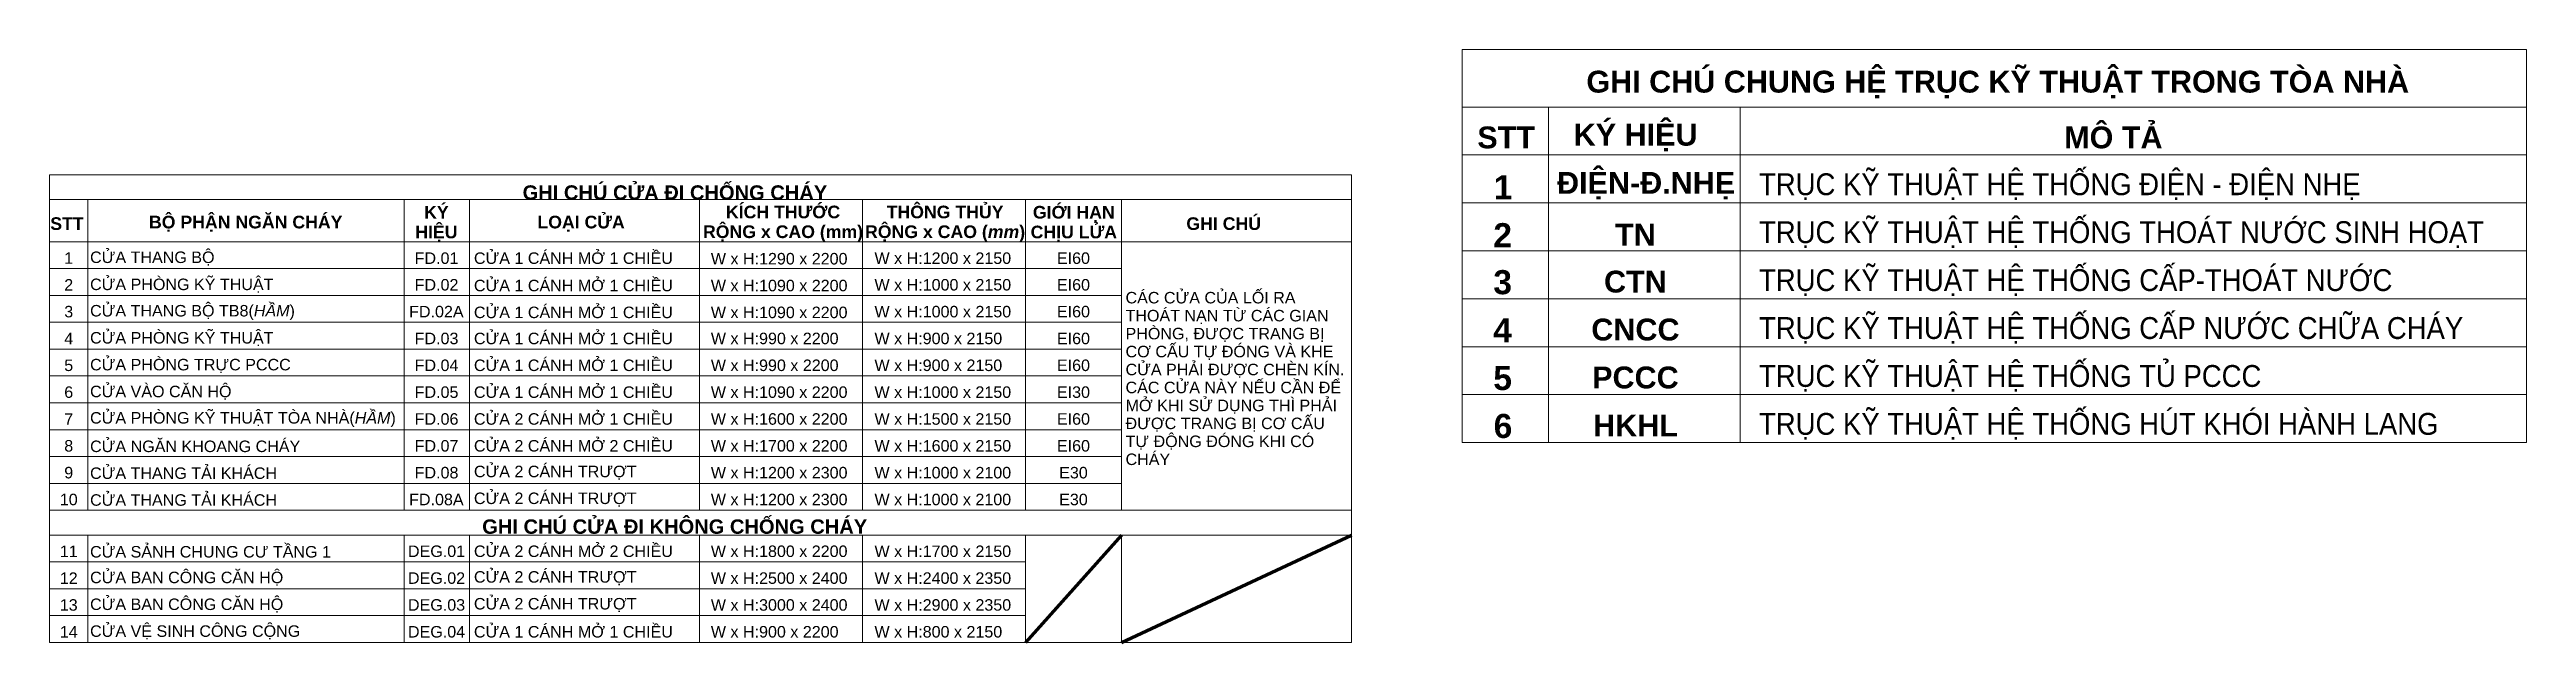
# Model space of a CAD drawing. Header units: millimetres. Extents: x 25998 to 252958, y -15958 to 83425.
# Drawn here: x 200213 to 213129, y 1924 to 5017 of the extents above; entities that cross this region are included whole.
import ezdxf

# ---------------------------------------------------------------- set-up
doc = ezdxf.new("R2010")
doc.units = ezdxf.units.MM
for name, color, linetype, lineweight in [('A-DETL-4', 90, 'Continuous', 18), ('A-DETL-THIN-1', 151, 'Continuous', 18), ('A-DETL-WIDE', 214, 'Continuous', 70), ('G-ANNO-TEXT-1', 7, 'Continuous', 9)]:
    doc.layers.add(name, color=color, linetype=linetype, lineweight=lineweight)
doc.styles.add('Arial_11', font='arial_0.ttf', dxfattribs={"height": 60})
doc.styles.add('Arial_12', font='arial_0.ttf', dxfattribs={"height": 114})
doc.styles.add('Arial_13', font='arial_0.ttf', dxfattribs={"width": 0.9, "height": 114})
doc.styles.add('Arial_7', font='arial_0.ttf', dxfattribs={"height": 75})
doc.styles.add('Arial_B_2', font='arialbd_0.ttf', dxfattribs={"height": 66})
doc.styles.add('Arial_B_5', font='arialbd_0.ttf', dxfattribs={"height": 125.4})

msp = doc.modelspace()

# ---------------------------------------------------------------- texts
at = {"layer": 'G-ANNO-TEXT-1', "line_spacing_factor": 0.936439}
for s, insert, char_height, width, attachment_point, style in [('\\pt723.9,1447.8,2171.7,2895.6,3619.5,4343.4,5067.3,5791.2,6515.1,7239,7962.9,8686.8,9410.7,10134.6,10858.5,11582.4,12306.3,13030.2,13754.1,14478,15201.9,15925.8,16649.7,17373.6,18097.5,18821.4,19545.3,20269.2,20993.1,21717,22440.9,23164.8;{\\fArial|b1|i0|c0|p34;GHI CHÚ CHUNG HỆ TRỤC KỸ THUẬT TRONG TÒA NHÀ}', (210372.3, 4834.8), 114, 5312.4, 5, 'Arial_12'), ('\\pt723.9,1447.8,2171.7,2895.6,3619.5,4343.4,5067.3,5791.2,6515.1,7239,7962.9,8686.8,9410.7,10134.6,10858.5,11582.4,12306.3,13030.2,13754.1,14478,15201.9,15925.8,16649.7,17373.6,18097.5,18821.4,19545.3,20269.2,20993.1,21717,22440.9,23164.8;{\\fArial|b1|i0|c0|p34;KÝ HIỆU}', (208483.7, 4558), 114, 709.08, 5, 'Arial_12'), ('\\pt723.9,1447.8,2171.7,2895.6,3619.5,4343.4,5067.3,5791.2,6515.1,7239,7962.9,8686.8,9410.7,10134.6,10858.5,11582.4,12306.3,13030.2,13754.1,14478,15201.9,15925.8,16649.7,17373.6,18097.5,18821.4,19545.3,20269.2,20993.1,21717,22440.9,23164.8;{\\fArial|b1|i0|c0|p34;MÔ TẢ}', (210975.1, 4558), 114, 682.29, 5, 'Arial_12'), ('\\pt723.9,1447.8,2171.7,2895.6,3619.5,4343.4,5067.3,5791.2,6515.1,7239,7962.9,8686.8,9410.7,10134.6,10858.5,11582.4,12306.3,13030.2,13754.1,14478,15201.9,15925.8,16649.7,17373.6,18097.5,18821.4,19545.3,20269.2,20993.1,21717,22440.9,23164.8;{\\fArial|b1|i0|c0|p34;STT}', (207808.8, 4558), 114, 320.089, 5, 'Arial_12'), ('\\pt723.9,1447.8,2171.7,2895.6,3619.5,4343.4,5067.3,5791.2,6515.1,7239,7962.9,8686.8,9410.7,10134.6,10858.5,11582.4,12306.3,13030.2,13754.1,14478,15201.9,15925.8,16649.7,17373.6,18097.5,18821.4,19545.3,20269.2,20993.1,21717,22440.9,23164.8;{\\fArial|b1|i0|c0|p34;ĐIỆN-Đ.NHẸ}', (208538.6, 4306.9), 114, 954.18, 5, 'Arial_12'), ('\\pt651.51,1303.02,1954.53,2606.04,3257.55,3909.06,4560.57,5212.08,5863.59,6515.1,7166.61,7818.12,8469.63,9121.14,9772.65,10424.16,11075.67,11727.18,12378.69,13030.2,13681.71,14333.22,14984.73,15636.24,16287.75,16939.26,17590.77,18242.28,18893.79,19545.3,20196.81,20848.32;TRỤC KỸ THUẬT HỆ THỐNG ĐIỆN - ĐIỆN NHẸ', (209127.5, 4301.9), 114, 3759.777, 4, 'Arial_13'), ('\\pt3,6,9,12,15,18,21,24,27,30,33,36,39,42,45,48,51,54,57,60,63,66,69,72,75,78,81,84,87,90,93,96;{\\fArial|b1|i0|c0|p34;GHI CHÚ CỬA ĐI CHỐNG CHÁY}', (203474, 4270.8), 75, 3710.7, 5, 'Arial_7'), ('\\pt723.90034,1447.79943,2171.69977,2895.60011,3619.50046,4343.39954,5067.29989,5791.20023,6515.10057,7238.99966,7962.9,8686.80034,9410.69943,10134.59977,10858.50011,11582.40046,12306.29954,13030.19989,13754.10023,14478.00057,15201.89966,15925.8,16649.70034,17373.59943,18097.49977,18821.40011,19545.30046,20269.19954,20993.09989,21717.00023,22440.90057,23164.79966;1', (207792.7, 4298.9), 125.4, 290.13, 5, 'Arial_B_5'), ('\\pt381.00018,761.9997,1142.99988,1524.00006,1905.00024,2285.99976,2666.99994,3048.00012,3429.0003,3809.99982,4191,4572.00018,4952.9997,5333.99988,5715.00006,6096.00024,6476.99976,6857.99994,7239.00012,7620.0003,8000.99982,8382,8763.00018,9143.9997,9524.99988,9906.00006,10287.00024,10667.99976,11048.99994,11430.00012,11811.0003,12191.99982;STT', (200303.6, 4108.6), 66, 242.1, 5, 'Arial_B_2'), ('\\pt381.00018,761.9997,1142.99988,1524.00006,1905.00024,2285.99976,2666.99994,3048.00012,3429.0003,3809.99982,4191,4572.00018,4952.9997,5333.99988,5715.00006,6096.00024,6476.99976,6857.99994,7239.00012,7620.0003,8000.99982,8382,8763.00018,9143.9997,9524.99988,9906.00006,10287.00024,10667.99976,11048.99994,11430.00012,11811.0003,12191.99982;BỘ PHẬN NGĂN CHÁY', (201235.8, 4108.6), 66, 1224.3, 5, 'Arial_B_2'), ('\\pt381.00018,761.9997,1142.99988,1524.00006,1905.00024,2285.99976,2666.99994,3048.00012,3429.0003,3809.99982,4191,4572.00018,4952.9997,5333.99988,5715.00006,6096.00024,6476.99976,6857.99994,7239.00012,7620.0003,8000.99982,8382,8763.00018,9143.9997,9524.99988,9906.00006,10287.00024,10667.99976,11048.99994,11430.00012,11811.0003,12191.99982;KÝ\\PHIỆU', (202230.1, 4108.4), 66, 260.1, 5, 'Arial_B_2'), ('\\pt381.00018,761.9997,1142.99988,1524.00006,1905.00024,2285.99976,2666.99994,3048.00012,3429.0003,3809.99982,4191,4572.00018,4952.9997,5333.99988,5715.00006,6096.00024,6476.99976,6857.99994,7239.00012,7620.0003,8000.99982,8382,8763.00018,9143.9997,9524.99988,9906.00006,10287.00024,10667.99976,11048.99994,11430.00012,11811.0003,12191.99982;LOẠI CỬA', (202984.6, 4108.6), 66, 611.1, 5, 'Arial_B_2'), ('\\pt381.00018,761.9997,1142.99988,1524.00006,1905.00024,2285.99976,2666.99994,3048.00012,3429.0003,3809.99982,4191,4572.00018,4952.9997,5333.99988,5715.00006,6096.00024,6476.99976,6857.99994,7239.00012,7620.0003,8000.99982,8382,8763.00018,9143.9997,9524.99988,9906.00006,10287.00024,10667.99976,11048.99994,11430.00012,11811.0003,12191.99982;KÍCH THƯỚC\\PRỘNG x CAO (mm)', (204037.8, 4108.4), 66, 821.7, 5, 'Arial_B_2'), ('\\pt381.00018,761.9997,1142.99988,1524.00006,1905.00024,2285.99976,2666.99994,3048.00012,3429.0003,3809.99982,4191,4572.00018,4952.9997,5333.99988,5715.00006,6096.00024,6476.99976,6857.99994,7239.00012,7620.0003,8000.99982,8382,8763.00018,9143.9997,9524.99988,9906.00006,10287.00024,10667.99976,11048.99994,11430.00012,11811.0003,12191.99982;THÔNG THỦY\\PRỘNG x CAO ({\\fArial|b1|i1|c0|p34;mm})', (204882.8, 4108.4), 66, 819.6, 5, 'Arial_B_2'), ('\\pt381.00018,761.9997,1142.99988,1524.00006,1905.00024,2285.99976,2666.99994,3048.00012,3429.0003,3809.99982,4191,4572.00018,4952.9997,5333.99988,5715.00006,6096.00024,6476.99976,6857.99994,7239.00012,7620.0003,8000.99982,8382,8763.00018,9143.9997,9524.99988,9906.00006,10287.00024,10667.99976,11048.99994,11430.00012,11811.0003,12191.99982;GIỚI HẠN\\PCHỊU LỬA', (205554.1, 4108.4), 66, 436.5, 5, 'Arial_B_2'), ('\\pt381.00018,761.9997,1142.99988,1524.00006,1905.00024,2285.99976,2666.99994,3048.00012,3429.0003,3809.99982,4191,4572.00018,4952.9997,5333.99988,5715.00006,6096.00024,6476.99976,6857.99994,7239.00012,7620.0003,8000.99982,8382,8763.00018,9143.9997,9524.99988,9906.00006,10287.00024,10667.99976,11048.99994,11430.00012,11811.0003,12191.99982;GHI CHÚ', (206335.7, 4108.6), 66, 424.8, 5, 'Arial_B_2'), ('\\pt651.51,1303.02,1954.53,2606.04,3257.55,3909.06,4560.57,5212.08,5863.59,6515.1,7166.61,7818.12,8469.63,9121.14,9772.65,10424.16,11075.67,11727.18,12378.69,13030.2,13681.71,14333.22,14984.73,15636.24,16287.75,16939.26,17590.77,18242.28,18893.79,19545.3,20196.81,20848.32;TRỤC KỸ THUẬT HỆ THỐNG THOÁT NƯỚC SINH HOẠT', (209127.5, 4051.9), 114, 4136.319, 4, 'Arial_13'), ('\\pt723.90034,1447.79943,2171.69977,2895.60011,3619.50046,4343.39954,5067.29989,5791.20023,6515.10057,7238.99966,7962.9,8686.80034,9410.69943,10134.59977,10858.50011,11582.40046,12306.29954,13030.19989,13754.10023,14478.00057,15201.89966,15925.8,16649.70034,17373.59943,18097.49977,18821.40011,19545.30046,20269.19954,20993.09989,21717.00023,22440.90057,23164.79966;2', (207790.5, 4048.9), 125.4, 271.32, 5, 'Arial_B_5'), ('\\pt723.9,1447.8,2171.7,2895.6,3619.5,4343.4,5067.3,5791.2,6515.1,7239,7962.9,8686.8,9410.7,10134.6,10858.5,11582.4,12306.3,13030.2,13754.1,14478,15201.9,15925.8,16649.7,17373.6,18097.5,18821.4,19545.3,20269.2,20993.1,21717,22440.9,23164.8;{\\fArial|b1|i0|c0|p34;TN}', (208483.1, 4051.9), 114, 224.523, 5, 'Arial_12'), ('\\pt381,762,1143,1524,1905,2286,2667,3048,3429,3810,4191,4572,4953,5334,5715,6096,6477,6858,7239,7620,8001,8382,8763,9144,9525,9906,10287,10668,11049,11430,11811,12192;1', (200312.8, 3929.7), 60, 200.4, 5, 'Arial_11'), ('\\pt381,762,1143,1524,1905,2286,2667,3048,3429,3810,4191,4572,4953,5334,5715,6096,6477,6858,7239,7620,8001,8382,8763,9144,9525,9906,10287,10668,11049,11430,11811,12192;CỬA THANG BỘ', (200424.2, 3927), 60, 1039.8, 4, 'Arial_11'), ('\\pt381,762,1143,1524,1905,2286,2667,3048,3429,3810,4191,4572,4953,5334,5715,6096,6477,6858,7239,7620,8001,8382,8763,9144,9525,9906,10287,10668,11049,11430,11811,12192;FD.01', (202230.9, 3928.5), 60, 339.3, 5, 'Arial_11'), ('\\pt381,762,1143,1524,1905,2286,2667,3048,3429,3810,4191,4572,4953,5334,5715,6096,6477,6858,7239,7620,8001,8382,8763,9144,9525,9906,10287,10668,11049,11430,11811,12192;CỬA 1 CÁNH MỞ 1 CHIỀU', (202425.9, 3928.5), 60, 1075.5, 4, 'Arial_11'), ('\\pt381,762,1143,1524,1905,2286,2667,3048,3429,3810,4191,4572,4953,5334,5715,6096,6477,6858,7239,7620,8001,8382,8763,9144,9525,9906,10287,10668,11049,11430,11811,12192;W x H:1290 x 2200', (203661.3, 3925.7), 60, 738.3, 4, 'Arial_11'), ('\\pt381,762,1143,1524,1905,2286,2667,3048,3429,3810,4191,4572,4953,5334,5715,6096,6477,6858,7239,7620,8001,8382,8763,9144,9525,9906,10287,10668,11049,11430,11811,12192;W x H:1200 x 2150', (204514.7, 3928.5), 60, 744.3, 4, 'Arial_11'), ('\\pt381,762,1143,1524,1905,2286,2667,3048,3429,3810,4191,4572,4953,5334,5715,6096,6477,6858,7239,7620,8001,8382,8763,9144,9525,9906,10287,10668,11049,11430,11811,12192;EI60', (205552.3, 3928.5), 60, 331.5, 5, 'Arial_11'), ('\\pt651.51,1303.02,1954.53,2606.04,3257.55,3909.06,4560.57,5212.08,5863.59,6515.1,7166.61,7818.12,8469.63,9121.14,9772.65,10424.16,11075.67,11727.18,12378.69,13030.2,13681.71,14333.22,14984.73,15636.24,16287.75,16939.26,17590.77,18242.28,18893.79,19545.3,20196.81,20848.32;TRỤC KỸ THUẬT HỆ THỐNG CẤP-THOÁT NƯỚC', (209127.5, 3801.9), 114, 3763.368, 4, 'Arial_13'), ('\\pt381,762,1143,1524,1905,2286,2667,3048,3429,3810,4191,4572,4953,5334,5715,6096,6477,6858,7239,7620,8001,8382,8763,9144,9525,9906,10287,10668,11049,11430,11811,12192;2', (200312.8, 3789.7), 60, 200.4, 5, 'Arial_11'), ('\\pt381,762,1143,1524,1905,2286,2667,3048,3429,3810,4191,4572,4953,5334,5715,6096,6477,6858,7239,7620,8001,8382,8763,9144,9525,9906,10287,10668,11049,11430,11811,12192;CỬA PHÒNG KỸ THUẬT', (200424.2, 3785.7), 60, 1035.9, 4, 'Arial_11'), ('\\pt381,762,1143,1524,1905,2286,2667,3048,3429,3810,4191,4572,4953,5334,5715,6096,6477,6858,7239,7620,8001,8382,8763,9144,9525,9906,10287,10668,11049,11430,11811,12192;FD.02', (202230.9, 3789.7), 60, 339.3, 5, 'Arial_11'), ('\\pt381,762,1143,1524,1905,2286,2667,3048,3429,3810,4191,4572,4953,5334,5715,6096,6477,6858,7239,7620,8001,8382,8763,9144,9525,9906,10287,10668,11049,11430,11811,12192;CỬA 1 CÁNH MỞ 1 CHIỀU', (202425.9, 3785.7), 60, 1071.6, 4, 'Arial_11'), ('\\pt381,762,1143,1524,1905,2286,2667,3048,3429,3810,4191,4572,4953,5334,5715,6096,6477,6858,7239,7620,8001,8382,8763,9144,9525,9906,10287,10668,11049,11430,11811,12192;W x H:1090 x 2200', (203661.3, 3785.7), 60, 742.2, 4, 'Arial_11'), ('\\pt381,762,1143,1524,1905,2286,2667,3048,3429,3810,4191,4572,4953,5334,5715,6096,6477,6858,7239,7620,8001,8382,8763,9144,9525,9906,10287,10668,11049,11430,11811,12192;W x H:1000 x 2150', (204514.7, 3789.7), 60, 740.1, 4, 'Arial_11'), ('\\pt381,762,1143,1524,1905,2286,2667,3048,3429,3810,4191,4572,4953,5334,5715,6096,6477,6858,7239,7620,8001,8382,8763,9144,9525,9906,10287,10668,11049,11430,11811,12192;EI60', (205552.3, 3789.7), 60, 331.5, 5, 'Arial_11'), ('\\pt381,762,1143,1524,1905,2286,2667,3048,3429,3810,4191,4572,4953,5334,5715,6096,6477,6858,7239,7620,8001,8382,8763,9144,9525,9906,10287,10668,11049,11430,11811,12192;CÁC CỬA CỦA LỐI RA THOÁT NẠN TỪ CÁC GIAN PHÒNG, ĐƯỢC TRANG BỊ CƠ CẤU TỰ ĐÓNG VÀ KHE CỬA PHẢI ĐƯỢC CHÈN KÍN. CÁC CỬA NÀY NẾU CẦN ĐỂ MỞ KHI SỬ DỤNG THÌ PHẢI ĐƯỢC TRANG BỊ CƠ CẤU TỰ ĐỘNG ĐÓNG KHI CÓ CHÁY', (205823.9, 3300.9), 60, 1168.8, 4, 'Arial_11'), ('\\pt723.90034,1447.79943,2171.69977,2895.60011,3619.50046,4343.39954,5067.29989,5791.20023,6515.10057,7238.99966,7962.9,8686.80034,9410.69943,10134.59977,10858.50011,11582.40046,12306.29954,13030.19989,13754.10023,14478.00057,15201.89966,15925.8,16649.70034,17373.59943,18097.49977,18821.40011,19545.30046,20269.19954,20993.09989,21717.00023,22440.90057,23164.79966;3', (207790.4, 3802.8), 125.4, 249.09, 5, 'Arial_B_5'), ('\\pt723.9,1447.8,2171.7,2895.6,3619.5,4343.4,5067.3,5791.2,6515.1,7239,7962.9,8686.8,9410.7,10134.6,10858.5,11582.4,12306.3,13030.2,13754.1,14478,15201.9,15925.8,16649.7,17373.6,18097.5,18821.4,19545.3,20269.2,20993.1,21717,22440.9,23164.8;{\\fArial|b1|i0|c0|p34;CTN}', (208482.8, 3805.8), 114, 342.541, 5, 'Arial_12'), ('\\pt381,762,1143,1524,1905,2286,2667,3048,3429,3810,4191,4572,4953,5334,5715,6096,6477,6858,7239,7620,8001,8382,8763,9144,9525,9906,10287,10668,11049,11430,11811,12192;3', (200312.8, 3649.7), 60, 200.4, 5, 'Arial_11'), ('\\pt381,762,1143,1524,1905,2286,2667,3048,3429,3810,4191,4572,4953,5334,5715,6096,6477,6858,7239,7620,8001,8382,8763,9144,9525,9906,10287,10668,11049,11430,11811,12192;CỬA THANG BỘ TB8({\\fArial|b0|i1|c0|p34;HẦM})', (200424.2, 3645.7), 60, 1633.2, 4, 'Arial_11'), ('\\pt381,762,1143,1524,1905,2286,2667,3048,3429,3810,4191,4572,4953,5334,5715,6096,6477,6858,7239,7620,8001,8382,8763,9144,9525,9906,10287,10668,11049,11430,11811,12192;FD.02A', (202230, 3649.7), 60, 339.3, 5, 'Arial_11'), ('\\pt381,762,1143,1524,1905,2286,2667,3048,3429,3810,4191,4572,4953,5334,5715,6096,6477,6858,7239,7620,8001,8382,8763,9144,9525,9906,10287,10668,11049,11430,11811,12192;CỬA 1 CÁNH MỞ 1 CHIỀU', (202425.9, 3645.7), 60, 1069.5, 4, 'Arial_11'), ('\\pt381,762,1143,1524,1905,2286,2667,3048,3429,3810,4191,4572,4953,5334,5715,6096,6477,6858,7239,7620,8001,8382,8763,9144,9525,9906,10287,10668,11049,11430,11811,12192;W x H:1090 x 2200', (203661.3, 3645.7), 60, 744.3, 4, 'Arial_11'), ('\\pt381,762,1143,1524,1905,2286,2667,3048,3429,3810,4191,4572,4953,5334,5715,6096,6477,6858,7239,7620,8001,8382,8763,9144,9525,9906,10287,10668,11049,11430,11811,12192;W x H:1000 x 2150', (204514.7, 3649.7), 60, 748.2, 4, 'Arial_11'), ('\\pt381,762,1143,1524,1905,2286,2667,3048,3429,3810,4191,4572,4953,5334,5715,6096,6477,6858,7239,7620,8001,8382,8763,9144,9525,9906,10287,10668,11049,11430,11811,12192;EI60', (205552.3, 3649.7), 60, 331.5, 5, 'Arial_11'), ('\\pt651.51,1303.02,1954.53,2606.04,3257.55,3909.06,4560.57,5212.08,5863.59,6515.1,7166.61,7818.12,8469.63,9121.14,9772.65,10424.16,11075.67,11727.18,12378.69,13030.2,13681.71,14333.22,14984.73,15636.24,16287.75,16939.26,17590.77,18242.28,18893.79,19545.3,20196.81,20848.32;TRỤC KỸ THUẬT HỆ THỐNG CẤP NƯỚC CHỮA CHÁY', (209127.5, 3551.9), 114, 3770.037, 4, 'Arial_13'), ('\\pt381,762,1143,1524,1905,2286,2667,3048,3429,3810,4191,4572,4953,5334,5715,6096,6477,6858,7239,7620,8001,8382,8763,9144,9525,9906,10287,10668,11049,11430,11811,12192;4', (200312.8, 3509.7), 60, 200.4, 5, 'Arial_11'), ('\\pt381,762,1143,1524,1905,2286,2667,3048,3429,3810,4191,4572,4953,5334,5715,6096,6477,6858,7239,7620,8001,8382,8763,9144,9525,9906,10287,10668,11049,11430,11811,12192;CỬA PHÒNG KỸ THUẬT', (200424.2, 3507), 60, 1039.8, 4, 'Arial_11'), ('\\pt381,762,1143,1524,1905,2286,2667,3048,3429,3810,4191,4572,4953,5334,5715,6096,6477,6858,7239,7620,8001,8382,8763,9144,9525,9906,10287,10668,11049,11430,11811,12192;FD.03', (202230.9, 3509.7), 60, 339.3, 5, 'Arial_11'), ('\\pt381,762,1143,1524,1905,2286,2667,3048,3429,3810,4191,4572,4953,5334,5715,6096,6477,6858,7239,7620,8001,8382,8763,9144,9525,9906,10287,10668,11049,11430,11811,12192;CỬA 1 CÁNH MỞ 1 CHIỀU', (202425.9, 3509.7), 60, 1071.6, 4, 'Arial_11'), ('\\pt381,762,1143,1524,1905,2286,2667,3048,3429,3810,4191,4572,4953,5334,5715,6096,6477,6858,7239,7620,8001,8382,8763,9144,9525,9906,10287,10668,11049,11430,11811,12192;W x H:990 x 2200', (203661.3, 3509.7), 60, 706.5, 4, 'Arial_11'), ('\\pt381,762,1143,1524,1905,2286,2667,3048,3429,3810,4191,4572,4953,5334,5715,6096,6477,6858,7239,7620,8001,8382,8763,9144,9525,9906,10287,10668,11049,11430,11811,12192;W x H:900 x 2150', (204514.7, 3509.7), 60, 748.2, 4, 'Arial_11'), ('\\pt381,762,1143,1524,1905,2286,2667,3048,3429,3810,4191,4572,4953,5334,5715,6096,6477,6858,7239,7620,8001,8382,8763,9144,9525,9906,10287,10668,11049,11430,11811,12192;EI60', (205552.3, 3509.7), 60, 331.5, 5, 'Arial_11'), ('\\pt723.90034,1447.79943,2171.69977,2895.60011,3619.50046,4343.39954,5067.29989,5791.20023,6515.10057,7238.99966,7962.9,8686.80034,9410.69943,10134.59977,10858.50011,11582.40046,12306.29954,13030.19989,13754.10023,14478.00057,15201.89966,15925.8,16649.70034,17373.59943,18097.49977,18821.40011,19545.30046,20269.19954,20993.09989,21717.00023,22440.90057,23164.79966;4', (207789.7, 3552.8), 125.4, 211.47, 5, 'Arial_B_5'), ('\\pt723.9,1447.8,2171.7,2895.6,3619.5,4343.4,5067.3,5791.2,6515.1,7239,7962.9,8686.8,9410.7,10134.6,10858.5,11582.4,12306.3,13030.2,13754.1,14478,15201.9,15925.8,16649.7,17373.6,18097.5,18821.4,19545.3,20269.2,20993.1,21717,22440.9,23164.8;{\\fArial|b1|i0|c0|p34;CNCC}', (208482.8, 3555.8), 114, 476.104, 5, 'Arial_12'), ('\\pt381,762,1143,1524,1905,2286,2667,3048,3429,3810,4191,4572,4953,5334,5715,6096,6477,6858,7239,7620,8001,8382,8763,9144,9525,9906,10287,10668,11049,11430,11811,12192;5', (200312.8, 3369.7), 60, 200.4, 5, 'Arial_11'), ('\\pt381,762,1143,1524,1905,2286,2667,3048,3429,3810,4191,4572,4953,5334,5715,6096,6477,6858,7239,7620,8001,8382,8763,9144,9525,9906,10287,10668,11049,11430,11811,12192;CỬA PHÒNG TRỰC PCCC', (200424.2, 3367), 60, 1621.2, 4, 'Arial_11'), ('\\pt381,762,1143,1524,1905,2286,2667,3048,3429,3810,4191,4572,4953,5334,5715,6096,6477,6858,7239,7620,8001,8382,8763,9144,9525,9906,10287,10668,11049,11430,11811,12192;FD.04', (202230.9, 3369.7), 60, 339.3, 5, 'Arial_11'), ('\\pt381,762,1143,1524,1905,2286,2667,3048,3429,3810,4191,4572,4953,5334,5715,6096,6477,6858,7239,7620,8001,8382,8763,9144,9525,9906,10287,10668,11049,11430,11811,12192;CỬA 1 CÁNH MỞ 1 CHIỀU', (202425.9, 3369.7), 60, 1065.6, 4, 'Arial_11'), ('\\pt381,762,1143,1524,1905,2286,2667,3048,3429,3810,4191,4572,4953,5334,5715,6096,6477,6858,7239,7620,8001,8382,8763,9144,9525,9906,10287,10668,11049,11430,11811,12192;W x H:990 x 2200', (203661.3, 3369.7), 60, 738.3, 4, 'Arial_11'), ('\\pt381,762,1143,1524,1905,2286,2667,3048,3429,3810,4191,4572,4953,5334,5715,6096,6477,6858,7239,7620,8001,8382,8763,9144,9525,9906,10287,10668,11049,11430,11811,12192;W x H:900 x 2150', (204514.7, 3369.7), 60, 748.2, 4, 'Arial_11'), ('\\pt381,762,1143,1524,1905,2286,2667,3048,3429,3810,4191,4572,4953,5334,5715,6096,6477,6858,7239,7620,8001,8382,8763,9144,9525,9906,10287,10668,11049,11430,11811,12192;EI60', (205552.3, 3369.7), 60, 331.5, 5, 'Arial_11'), ('\\pt723.90034,1447.79943,2171.69977,2895.60011,3619.50046,4343.39954,5067.29989,5791.20023,6515.10057,7238.99966,7962.9,8686.80034,9410.69943,10134.59977,10858.50011,11582.40046,12306.29954,13030.19989,13754.10023,14478.00057,15201.89966,15925.8,16649.70034,17373.59943,18097.49977,18821.40011,19545.30046,20269.19954,20993.09989,21717.00023,22440.90057,23164.79966;5', (207790.3, 3302.8), 125.4, 218.88, 5, 'Arial_B_5'), ('\\pt723.9,1447.8,2171.7,2895.6,3619.5,4343.4,5067.3,5791.2,6515.1,7239,7962.9,8686.8,9410.7,10134.6,10858.5,11582.4,12306.3,13030.2,13754.1,14478,15201.9,15925.8,16649.7,17373.6,18097.5,18821.4,19545.3,20269.2,20993.1,21717,22440.9,23164.8;{\\fArial|b1|i0|c0|p34;PCCC}', (208482.8, 3305.8), 114, 468.62, 5, 'Arial_12'), ('\\pt651.51,1303.02,1954.53,2606.04,3257.55,3909.06,4560.57,5212.08,5863.59,6515.1,7166.61,7818.12,8469.63,9121.14,9772.65,10424.16,11075.67,11727.18,12378.69,13030.2,13681.71,14333.22,14984.73,15636.24,16287.75,16939.26,17590.77,18242.28,18893.79,19545.3,20196.81,20848.32;TRỤC KỸ THUẬT HỆ THỐNG TỦ PCCC', (209127.5, 3301.9), 114, 3719.25, 4, 'Arial_13'), ('\\pt381,762,1143,1524,1905,2286,2667,3048,3429,3810,4191,4572,4953,5334,5715,6096,6477,6858,7239,7620,8001,8382,8763,9144,9525,9906,10287,10668,11049,11430,11811,12192;6', (200312.8, 3229.7), 60, 200.4, 5, 'Arial_11'), ('\\pt381,762,1143,1524,1905,2286,2667,3048,3429,3810,4191,4572,4953,5334,5715,6096,6477,6858,7239,7620,8001,8382,8763,9144,9525,9906,10287,10668,11049,11430,11811,12192;CỬA VÀO CĂN HỘ', (200424.2, 3227), 60, 1039.8, 4, 'Arial_11'), ('\\pt381,762,1143,1524,1905,2286,2667,3048,3429,3810,4191,4572,4953,5334,5715,6096,6477,6858,7239,7620,8001,8382,8763,9144,9525,9906,10287,10668,11049,11430,11811,12192;FD.05', (202230.9, 3229.7), 60, 339.3, 5, 'Arial_11'), ('\\pt381,762,1143,1524,1905,2286,2667,3048,3429,3810,4191,4572,4953,5334,5715,6096,6477,6858,7239,7620,8001,8382,8763,9144,9525,9906,10287,10668,11049,11430,11811,12192;CỬA 1 CÁNH MỞ 1 CHIỀU', (202425.9, 3229.7), 60, 1069.5, 4, 'Arial_11'), ('\\pt381,762,1143,1524,1905,2286,2667,3048,3429,3810,4191,4572,4953,5334,5715,6096,6477,6858,7239,7620,8001,8382,8763,9144,9525,9906,10287,10668,11049,11430,11811,12192;W x H:1090 x 2200', (203661.3, 3229.7), 60, 752.1, 4, 'Arial_11'), ('\\pt381,762,1143,1524,1905,2286,2667,3048,3429,3810,4191,4572,4953,5334,5715,6096,6477,6858,7239,7620,8001,8382,8763,9144,9525,9906,10287,10668,11049,11430,11811,12192;W x H:1000 x 2150', (204514.7, 3229.7), 60, 746.1, 4, 'Arial_11'), ('\\pt381,762,1143,1524,1905,2286,2667,3048,3429,3810,4191,4572,4953,5334,5715,6096,6477,6858,7239,7620,8001,8382,8763,9144,9525,9906,10287,10668,11049,11430,11811,12192;EI30', (205552.3, 3229.7), 60, 331.5, 5, 'Arial_11'), ('\\pt381,762,1143,1524,1905,2286,2667,3048,3429,3810,4191,4572,4953,5334,5715,6096,6477,6858,7239,7620,8001,8382,8763,9144,9525,9906,10287,10668,11049,11430,11811,12192;7', (200312.8, 3089.7), 60, 200.4, 5, 'Arial_11'), ('\\pt381,762,1143,1524,1905,2286,2667,3048,3429,3810,4191,4572,4953,5334,5715,6096,6477,6858,7239,7620,8001,8382,8763,9144,9525,9906,10287,10668,11049,11430,11811,12192;CỬA PHÒNG KỸ THUẬT TÒA NHÀ({\\fArial|b0|i1|c0|p34;HẦM})', (200424.2, 3087), 60, 1635.3, 4, 'Arial_11'), ('\\pt381,762,1143,1524,1905,2286,2667,3048,3429,3810,4191,4572,4953,5334,5715,6096,6477,6858,7239,7620,8001,8382,8763,9144,9525,9906,10287,10668,11049,11430,11811,12192;FD.06', (202230.9, 3089.7), 60, 339.3, 5, 'Arial_11'), ('\\pt381,762,1143,1524,1905,2286,2667,3048,3429,3810,4191,4572,4953,5334,5715,6096,6477,6858,7239,7620,8001,8382,8763,9144,9525,9906,10287,10668,11049,11430,11811,12192;CỬA 2 CÁNH MỞ 1 CHIỀU', (202425.9, 3089.7), 60, 1091.4, 4, 'Arial_11'), ('\\pt381,762,1143,1524,1905,2286,2667,3048,3429,3810,4191,4572,4953,5334,5715,6096,6477,6858,7239,7620,8001,8382,8763,9144,9525,9906,10287,10668,11049,11430,11811,12192;W x H:1600 x 2200', (203661.3, 3089.7), 60, 752.1, 4, 'Arial_11'), ('\\pt381,762,1143,1524,1905,2286,2667,3048,3429,3810,4191,4572,4953,5334,5715,6096,6477,6858,7239,7620,8001,8382,8763,9144,9525,9906,10287,10668,11049,11430,11811,12192;W x H:1500 x 2150', (204514.7, 3089.7), 60, 746.1, 4, 'Arial_11'), ('\\pt381,762,1143,1524,1905,2286,2667,3048,3429,3810,4191,4572,4953,5334,5715,6096,6477,6858,7239,7620,8001,8382,8763,9144,9525,9906,10287,10668,11049,11430,11811,12192;EI60', (205552.3, 3089.7), 60, 331.5, 5, 'Arial_11'), ('\\pt723.90034,1447.79943,2171.69977,2895.60011,3619.50046,4343.39954,5067.29989,5791.20023,6515.10057,7238.99966,7962.9,8686.80034,9410.69943,10134.59977,10858.50011,11582.40046,12306.29954,13030.19989,13754.10023,14478.00057,15201.89966,15925.8,16649.70034,17373.59943,18097.49977,18821.40011,19545.30046,20269.19954,20993.09989,21717.00023,22440.90057,23164.79966;6', (207792.2, 3052.8), 125.4, 245.1, 5, 'Arial_B_5'), ('\\pt723.9,1447.8,2171.7,2895.6,3619.5,4343.4,5067.3,5791.2,6515.1,7239,7962.9,8686.8,9410.7,10134.6,10858.5,11582.4,12306.3,13030.2,13754.1,14478,15201.9,15925.8,16649.7,17373.6,18097.5,18821.4,19545.3,20269.2,20993.1,21717,22440.9,23164.8;{\\fArial|b1|i0|c0|p34;HKHL}', (208483.5, 3055.8), 114, 648.66, 5, 'Arial_12'), ('\\pt651.51,1303.02,1954.53,2606.04,3257.55,3909.06,4560.57,5212.08,5863.59,6515.1,7166.61,7818.12,8469.63,9121.14,9772.65,10424.16,11075.67,11727.18,12378.69,13030.2,13681.71,14333.22,14984.73,15636.24,16287.75,16939.26,17590.77,18242.28,18893.79,19545.3,20196.81,20848.32;TRỤC KỸ THUẬT HỆ THỐNG HÚT KHÓI HÀNH LANG', (209127.5, 3051.9), 114, 4211.217, 4, 'Arial_13'), ('\\pt381,762,1143,1524,1905,2286,2667,3048,3429,3810,4191,4572,4953,5334,5715,6096,6477,6858,7239,7620,8001,8382,8763,9144,9525,9906,10287,10668,11049,11430,11811,12192;8', (200312.8, 2949.7), 60, 200.4, 5, 'Arial_11'), ('\\pt381,762,1143,1524,1905,2286,2667,3048,3429,3810,4191,4572,4953,5334,5715,6096,6477,6858,7239,7620,8001,8382,8763,9144,9525,9906,10287,10668,11049,11430,11811,12192;CỬA NGĂN KHOANG CHÁY', (200424.2, 2947), 60, 1476.3, 4, 'Arial_11'), ('\\pt381,762,1143,1524,1905,2286,2667,3048,3429,3810,4191,4572,4953,5334,5715,6096,6477,6858,7239,7620,8001,8382,8763,9144,9525,9906,10287,10668,11049,11430,11811,12192;FD.07', (202230.9, 2949.7), 60, 339.3, 5, 'Arial_11'), ('\\pt381,762,1143,1524,1905,2286,2667,3048,3429,3810,4191,4572,4953,5334,5715,6096,6477,6858,7239,7620,8001,8382,8763,9144,9525,9906,10287,10668,11049,11430,11811,12192;CỬA 2 CÁNH MỞ 2 CHIỀU', (202425.9, 2949.7), 60, 1065.6, 4, 'Arial_11'), ('\\pt381,762,1143,1524,1905,2286,2667,3048,3429,3810,4191,4572,4953,5334,5715,6096,6477,6858,7239,7620,8001,8382,8763,9144,9525,9906,10287,10668,11049,11430,11811,12192;W x H:1700 x 2200', (203661.3, 2949.7), 60, 748.2, 4, 'Arial_11'), ('\\pt381,762,1143,1524,1905,2286,2667,3048,3429,3810,4191,4572,4953,5334,5715,6096,6477,6858,7239,7620,8001,8382,8763,9144,9525,9906,10287,10668,11049,11430,11811,12192;W x H:1600 x 2150', (204514.7, 2949.7), 60, 742.2, 4, 'Arial_11'), ('\\pt381,762,1143,1524,1905,2286,2667,3048,3429,3810,4191,4572,4953,5334,5715,6096,6477,6858,7239,7620,8001,8382,8763,9144,9525,9906,10287,10668,11049,11430,11811,12192;EI60', (205552.3, 2949.7), 60, 331.5, 5, 'Arial_11'), ('\\pt381,762,1143,1524,1905,2286,2667,3048,3429,3810,4191,4572,4953,5334,5715,6096,6477,6858,7239,7620,8001,8382,8763,9144,9525,9906,10287,10668,11049,11430,11811,12192;CỬA THANG TẢI KHÁCH', (200424.2, 2807), 60, 1039.8, 4, 'Arial_11'), ('\\pt381,762,1143,1524,1905,2286,2667,3048,3429,3810,4191,4572,4953,5334,5715,6096,6477,6858,7239,7620,8001,8382,8763,9144,9525,9906,10287,10668,11049,11430,11811,12192;CỬA 2 CÁNH TRƯỢT', (202425.9, 2809.7), 60, 1057.8, 4, 'Arial_11'), ('\\pt381,762,1143,1524,1905,2286,2667,3048,3429,3810,4191,4572,4953,5334,5715,6096,6477,6858,7239,7620,8001,8382,8763,9144,9525,9906,10287,10668,11049,11430,11811,12192;9', (200312.8, 2809.7), 60, 200.4, 5, 'Arial_11'), ('\\pt381,762,1143,1524,1905,2286,2667,3048,3429,3810,4191,4572,4953,5334,5715,6096,6477,6858,7239,7620,8001,8382,8763,9144,9525,9906,10287,10668,11049,11430,11811,12192;CỬA THANG TẢI KHÁCH', (200424.2, 2667), 60, 1039.8, 4, 'Arial_11'), ('\\pt381,762,1143,1524,1905,2286,2667,3048,3429,3810,4191,4572,4953,5334,5715,6096,6477,6858,7239,7620,8001,8382,8763,9144,9525,9906,10287,10668,11049,11430,11811,12192;FD.08', (202230.9, 2809.7), 60, 339.3, 5, 'Arial_11'), ('\\pt381,762,1143,1524,1905,2286,2667,3048,3429,3810,4191,4572,4953,5334,5715,6096,6477,6858,7239,7620,8001,8382,8763,9144,9525,9906,10287,10668,11049,11430,11811,12192;CỬA 2 CÁNH TRƯỢT', (202425.9, 2669.7), 60, 1057.8, 4, 'Arial_11'), ('\\pt381,762,1143,1524,1905,2286,2667,3048,3429,3810,4191,4572,4953,5334,5715,6096,6477,6858,7239,7620,8001,8382,8763,9144,9525,9906,10287,10668,11049,11430,11811,12192;W x H:1200 x 2300', (203661.3, 2809.7), 60, 742.2, 4, 'Arial_11'), ('\\pt381,762,1143,1524,1905,2286,2667,3048,3429,3810,4191,4572,4953,5334,5715,6096,6477,6858,7239,7620,8001,8382,8763,9144,9525,9906,10287,10668,11049,11430,11811,12192;W x H:1000 x 2100', (204514.7, 2809.7), 60, 740.1, 4, 'Arial_11'), ('\\pt381,762,1143,1524,1905,2286,2667,3048,3429,3810,4191,4572,4953,5334,5715,6096,6477,6858,7239,7620,8001,8382,8763,9144,9525,9906,10287,10668,11049,11430,11811,12192;E30', (205552.3, 2809.7), 60, 331.5, 5, 'Arial_11'), ('\\pt381,762,1143,1524,1905,2286,2667,3048,3429,3810,4191,4572,4953,5334,5715,6096,6477,6858,7239,7620,8001,8382,8763,9144,9525,9906,10287,10668,11049,11430,11811,12192;10', (200312.9, 2669.7), 60, 200.4, 5, 'Arial_11'), ('\\pt381,762,1143,1524,1905,2286,2667,3048,3429,3810,4191,4572,4953,5334,5715,6096,6477,6858,7239,7620,8001,8382,8763,9144,9525,9906,10287,10668,11049,11430,11811,12192;FD.08A', (202230, 2669.7), 60, 339.3, 5, 'Arial_11'), ('\\pt3,6,9,12,15,18,21,24,27,30,33,36,39,42,45,48,51,54,57,60,63,66,69,72,75,78,81,84,87,90,93,96;{\\fArial|b1|i0|c0|p34;GHI CHÚ CỬA ĐI KHÔNG CHỐNG CHÁY}', (203472.9, 2528.3), 75, 3710.7, 5, 'Arial_7'), ('\\pt381,762,1143,1524,1905,2286,2667,3048,3429,3810,4191,4572,4953,5334,5715,6096,6477,6858,7239,7620,8001,8382,8763,9144,9525,9906,10287,10668,11049,11430,11811,12192;W x H:1200 x 2300', (203661.3, 2669.7), 60, 742.2, 4, 'Arial_11'), ('\\pt381,762,1143,1524,1905,2286,2667,3048,3429,3810,4191,4572,4953,5334,5715,6096,6477,6858,7239,7620,8001,8382,8763,9144,9525,9906,10287,10668,11049,11430,11811,12192;W x H:1000 x 2100', (204514.7, 2669.7), 60, 740.1, 4, 'Arial_11'), ('\\pt381,762,1143,1524,1905,2286,2667,3048,3429,3810,4191,4572,4953,5334,5715,6096,6477,6858,7239,7620,8001,8382,8763,9144,9525,9906,10287,10668,11049,11430,11811,12192;E30', (205552.3, 2669.7), 60, 331.5, 5, 'Arial_11'), ('\\pt381,762,1143,1524,1905,2286,2667,3048,3429,3810,4191,4572,4953,5334,5715,6096,6477,6858,7239,7620,8001,8382,8763,9144,9525,9906,10287,10668,11049,11430,11811,12192;11', (200312.9, 2399.7), 60, 200.4, 5, 'Arial_11'), ('\\pt381,762,1143,1524,1905,2286,2667,3048,3429,3810,4191,4572,4953,5334,5715,6096,6477,6858,7239,7620,8001,8382,8763,9144,9525,9906,10287,10668,11049,11430,11811,12192;CỬA SẢNH CHUNG CƯ TẦNG 1', (200424.2, 2397), 60, 1581.6, 4, 'Arial_11'), ('\\pt381,762,1143,1524,1905,2286,2667,3048,3429,3810,4191,4572,4953,5334,5715,6096,6477,6858,7239,7620,8001,8382,8763,9144,9525,9906,10287,10668,11049,11430,11811,12192;DEG.01', (202230.9, 2399.7), 60, 339.3, 5, 'Arial_11'), ('\\pt381,762,1143,1524,1905,2286,2667,3048,3429,3810,4191,4572,4953,5334,5715,6096,6477,6858,7239,7620,8001,8382,8763,9144,9525,9906,10287,10668,11049,11430,11811,12192;CỬA 2 CÁNH MỞ 2 CHIỀU', (202425.9, 2399.7), 60, 1115.4, 4, 'Arial_11'), ('\\pt381,762,1143,1524,1905,2286,2667,3048,3429,3810,4191,4572,4953,5334,5715,6096,6477,6858,7239,7620,8001,8382,8763,9144,9525,9906,10287,10668,11049,11430,11811,12192;W x H:1800 x 2200', (203661.3, 2399.7), 60, 742.2, 4, 'Arial_11'), ('\\pt381,762,1143,1524,1905,2286,2667,3048,3429,3810,4191,4572,4953,5334,5715,6096,6477,6858,7239,7620,8001,8382,8763,9144,9525,9906,10287,10668,11049,11430,11811,12192;W x H:1700 x 2150', (204514.7, 2399.7), 60, 740.1, 4, 'Arial_11'), ('\\pt381,762,1143,1524,1905,2286,2667,3048,3429,3810,4191,4572,4953,5334,5715,6096,6477,6858,7239,7620,8001,8382,8763,9144,9525,9906,10287,10668,11049,11430,11811,12192;12', (200312.9, 2259.7), 60, 200.4, 5, 'Arial_11'), ('\\pt381,762,1143,1524,1905,2286,2667,3048,3429,3810,4191,4572,4953,5334,5715,6096,6477,6858,7239,7620,8001,8382,8763,9144,9525,9906,10287,10668,11049,11430,11811,12192;CỬA BAN CÔNG CĂN HỘ', (200424.2, 2257), 60, 1581.6, 4, 'Arial_11'), ('\\pt381,762,1143,1524,1905,2286,2667,3048,3429,3810,4191,4572,4953,5334,5715,6096,6477,6858,7239,7620,8001,8382,8763,9144,9525,9906,10287,10668,11049,11430,11811,12192;DEG.02', (202230.9, 2259.7), 60, 339.3, 5, 'Arial_11'), ('\\pt381,762,1143,1524,1905,2286,2667,3048,3429,3810,4191,4572,4953,5334,5715,6096,6477,6858,7239,7620,8001,8382,8763,9144,9525,9906,10287,10668,11049,11430,11811,12192;CỬA 2 CÁNH TRƯỢT', (202425.9, 2259.7), 60, 1166.7, 4, 'Arial_11'), ('\\pt381,762,1143,1524,1905,2286,2667,3048,3429,3810,4191,4572,4953,5334,5715,6096,6477,6858,7239,7620,8001,8382,8763,9144,9525,9906,10287,10668,11049,11430,11811,12192;W x H:2500 x 2400', (203661.3, 2259.7), 60, 742.2, 4, 'Arial_11'), ('\\pt381,762,1143,1524,1905,2286,2667,3048,3429,3810,4191,4572,4953,5334,5715,6096,6477,6858,7239,7620,8001,8382,8763,9144,9525,9906,10287,10668,11049,11430,11811,12192;W x H:2400 x 2350', (204514.7, 2259.7), 60, 740.1, 4, 'Arial_11'), ('\\pt381,762,1143,1524,1905,2286,2667,3048,3429,3810,4191,4572,4953,5334,5715,6096,6477,6858,7239,7620,8001,8382,8763,9144,9525,9906,10287,10668,11049,11430,11811,12192;13', (200312.9, 2119.7), 60, 200.4, 5, 'Arial_11'), ('\\pt381,762,1143,1524,1905,2286,2667,3048,3429,3810,4191,4572,4953,5334,5715,6096,6477,6858,7239,7620,8001,8382,8763,9144,9525,9906,10287,10668,11049,11430,11811,12192;CỬA BAN CÔNG CĂN HỘ', (200424.2, 2117), 60, 1581.6, 4, 'Arial_11'), ('\\pt381,762,1143,1524,1905,2286,2667,3048,3429,3810,4191,4572,4953,5334,5715,6096,6477,6858,7239,7620,8001,8382,8763,9144,9525,9906,10287,10668,11049,11430,11811,12192;DEG.03', (202230.9, 2119.7), 60, 339.3, 5, 'Arial_11'), ('\\pt381,762,1143,1524,1905,2286,2667,3048,3429,3810,4191,4572,4953,5334,5715,6096,6477,6858,7239,7620,8001,8382,8763,9144,9525,9906,10287,10668,11049,11430,11811,12192;CỬA 2 CÁNH TRƯỢT', (202425.9, 2119.7), 60, 1166.7, 4, 'Arial_11'), ('\\pt381,762,1143,1524,1905,2286,2667,3048,3429,3810,4191,4572,4953,5334,5715,6096,6477,6858,7239,7620,8001,8382,8763,9144,9525,9906,10287,10668,11049,11430,11811,12192;W x H:3000 x 2400', (203661.3, 2119.7), 60, 742.2, 4, 'Arial_11'), ('\\pt381,762,1143,1524,1905,2286,2667,3048,3429,3810,4191,4572,4953,5334,5715,6096,6477,6858,7239,7620,8001,8382,8763,9144,9525,9906,10287,10668,11049,11430,11811,12192;W x H:2900 x 2350', (204514.7, 2119.7), 60, 740.1, 4, 'Arial_11'), ('\\pt381,762,1143,1524,1905,2286,2667,3048,3429,3810,4191,4572,4953,5334,5715,6096,6477,6858,7239,7620,8001,8382,8763,9144,9525,9906,10287,10668,11049,11430,11811,12192;14', (200312.9, 1979.7), 60, 200.4, 5, 'Arial_11'), ('\\pt381,762,1143,1524,1905,2286,2667,3048,3429,3810,4191,4572,4953,5334,5715,6096,6477,6858,7239,7620,8001,8382,8763,9144,9525,9906,10287,10668,11049,11430,11811,12192;CỬA VỆ SINH CÔNG CỘNG', (200424.2, 1977), 60, 1581.6, 4, 'Arial_11'), ('\\pt381,762,1143,1524,1905,2286,2667,3048,3429,3810,4191,4572,4953,5334,5715,6096,6477,6858,7239,7620,8001,8382,8763,9144,9525,9906,10287,10668,11049,11430,11811,12192;DEG.04', (202230.9, 1979.7), 60, 339.3, 5, 'Arial_11'), ('\\pt381,762,1143,1524,1905,2286,2667,3048,3429,3810,4191,4572,4953,5334,5715,6096,6477,6858,7239,7620,8001,8382,8763,9144,9525,9906,10287,10668,11049,11430,11811,12192;CỬA 1 CÁNH MỞ 1 CHIỀU', (202425.9, 1979.7), 60, 1115.4, 4, 'Arial_11'), ('\\pt381,762,1143,1524,1905,2286,2667,3048,3429,3810,4191,4572,4953,5334,5715,6096,6477,6858,7239,7620,8001,8382,8763,9144,9525,9906,10287,10668,11049,11430,11811,12192;W x H:900 x 2200', (203661.3, 1979.7), 60, 742.2, 4, 'Arial_11'), ('\\pt381,762,1143,1524,1905,2286,2667,3048,3429,3810,4191,4572,4953,5334,5715,6096,6477,6858,7239,7620,8001,8382,8763,9144,9525,9906,10287,10668,11049,11430,11811,12192;W x H:800 x 2150', (204514.7, 1979.7), 60, 740.1, 4, 'Arial_11')]:
    msp.add_mtext(s, dxfattribs=dict(at, insert=insert, char_height=char_height, width=width, attachment_point=attachment_point, style=style))

# ---------------------------------------------------------------- linework, layer by layer
at = {"layer": 'A-DETL-4'}
for p, q in [((213129.4, 5017.2), (207579.4, 5017.2)), ((207579.4, 5017.2), (207579.4, 2967.2)), ((213129.4, 2967.2), (213129.4, 5017.2)), ((207579.4, 2967.2), (213129.4, 2967.2))]:
    msp.add_line(p, q, dxfattribs=at)
at = {"layer": 'A-DETL-THIN-1'}
for p, q in [((207579.4, 5017.2), (207579.4, 2967.2)), ((207579.4, 5017.2), (213129.4, 5017.2)), ((213129.4, 5017.2), (213129.4, 2967.2)), ((207579.4, 4717.2), (213129.4, 4717.2)), ((208029.4, 4717.2), (208029.4, 2967.2)), ((209029.4, 4717.2), (209029.4, 2967.2)), ((207579.4, 4467.2), (213129.4, 4467.2)), ((200212.8, 1924.3), (200212.8, 4364.3)), ((200212.8, 4364.3), (207002.8, 4364.3)), ((207002.8, 1924.3), (207002.8, 4364.3)), ((200212.8, 4234.3), (207002.8, 4234.3)), ((200412.8, 2614.3), (200412.8, 4234.3)), ((202062.8, 2614.3), (202062.8, 4234.3)), ((202402.8, 2614.3), (202402.8, 4234.3)), ((203602.8, 2614.3), (203602.8, 4234.3)), ((204452.8, 2614.3), (204452.8, 4234.3)), ((205302.8, 2614.3), (205302.8, 4234.3)), ((205802.8, 3454.3), (205802.8, 4234.3)), ((207579.4, 4217.2), (213129.4, 4217.2)), ((200212.8, 4014.3), (207002.8, 4014.3)), ((200212.8, 4014.3), (207002.8, 4014.3)), ((200212.8, 4014.3), (207002.8, 4014.3)), ((200212.8, 4014.3), (207002.8, 4014.3)), ((207579.4, 3967.2), (213129.4, 3967.2)), ((200212.8, 3874.3), (205802.8, 3874.3)), ((200212.8, 3734.3), (205802.8, 3734.3)), ((207579.4, 3717.2), (213129.4, 3717.2)), ((200212.8, 3594.3), (205802.8, 3594.3)), ((202062.8, 3399.3), (202062.8, 3594.3)), ((205802.8, 2614.3), (205802.8, 3594.3)), ((200212.8, 3454.3), (205802.8, 3454.3)), ((205802.8, 3174.3), (205802.8, 3454.3)), ((207579.4, 3467.2), (213129.4, 3467.2)), ((200212.8, 3314.3), (205802.8, 3314.3)), ((200212.8, 3174.3), (205802.8, 3174.3)), ((200212.8, 3174.3), (205802.8, 3174.3)), ((207579.4, 3217.2), (213129.4, 3217.2)), ((200212.8, 3034.3), (205802.8, 3034.3)), ((200212.8, 3034.3), (205802.8, 3034.3)), ((200212.8, 2894.3), (205802.8, 2894.3)), ((207579.4, 2967.2), (213129.4, 2967.2)), ((200212.8, 2754.3), (205802.8, 2754.3)), ((200212.8, 2614.3), (205802.8, 2614.3)), ((200212.8, 2614.3), (207002.8, 2614.3)), ((200212.8, 2484.3), (207002.8, 2484.3)), ((200412.8, 1924.3), (200412.8, 2484.3)), ((202062.8, 1924.3), (202062.8, 2484.3)), ((202402.8, 1924.3), (202402.8, 2484.3)), ((203602.8, 1924.3), (203602.8, 2484.3)), ((204452.8, 1924.3), (204452.8, 2484.3)), ((205302.8, 1924.3), (205302.8, 2484.3)), ((205802.8, 1924.3), (205802.8, 2484.3)), ((200212.8, 2344.3), (205302.8, 2344.3)), ((200212.8, 2204.3), (205302.8, 2204.3)), ((200212.8, 2064.3), (205302.8, 2064.3)), ((200212.8, 1924.3), (205302.8, 1924.3)), ((200212.8, 1924.3), (207002.8, 1924.3))]:
    msp.add_line(p, q, dxfattribs=at)
at = {"layer": 'A-DETL-WIDE'}
for p, q in [((205802.8, 2484.3), (205302.8, 1924.3)), ((205802.8, 1924.3), (207002.8, 2484.3))]:
    msp.add_line(p, q, dxfattribs=at)

msp.set_redraw_order([(e.dxf.handle, doc.entitydb.next_handle()) for e in msp.query("TEXT MTEXT ATTDEF DIMENSION ARC_DIMENSION")])  # texts and dimensions are drawn at this point

doc.saveas('drawing.dxf')
